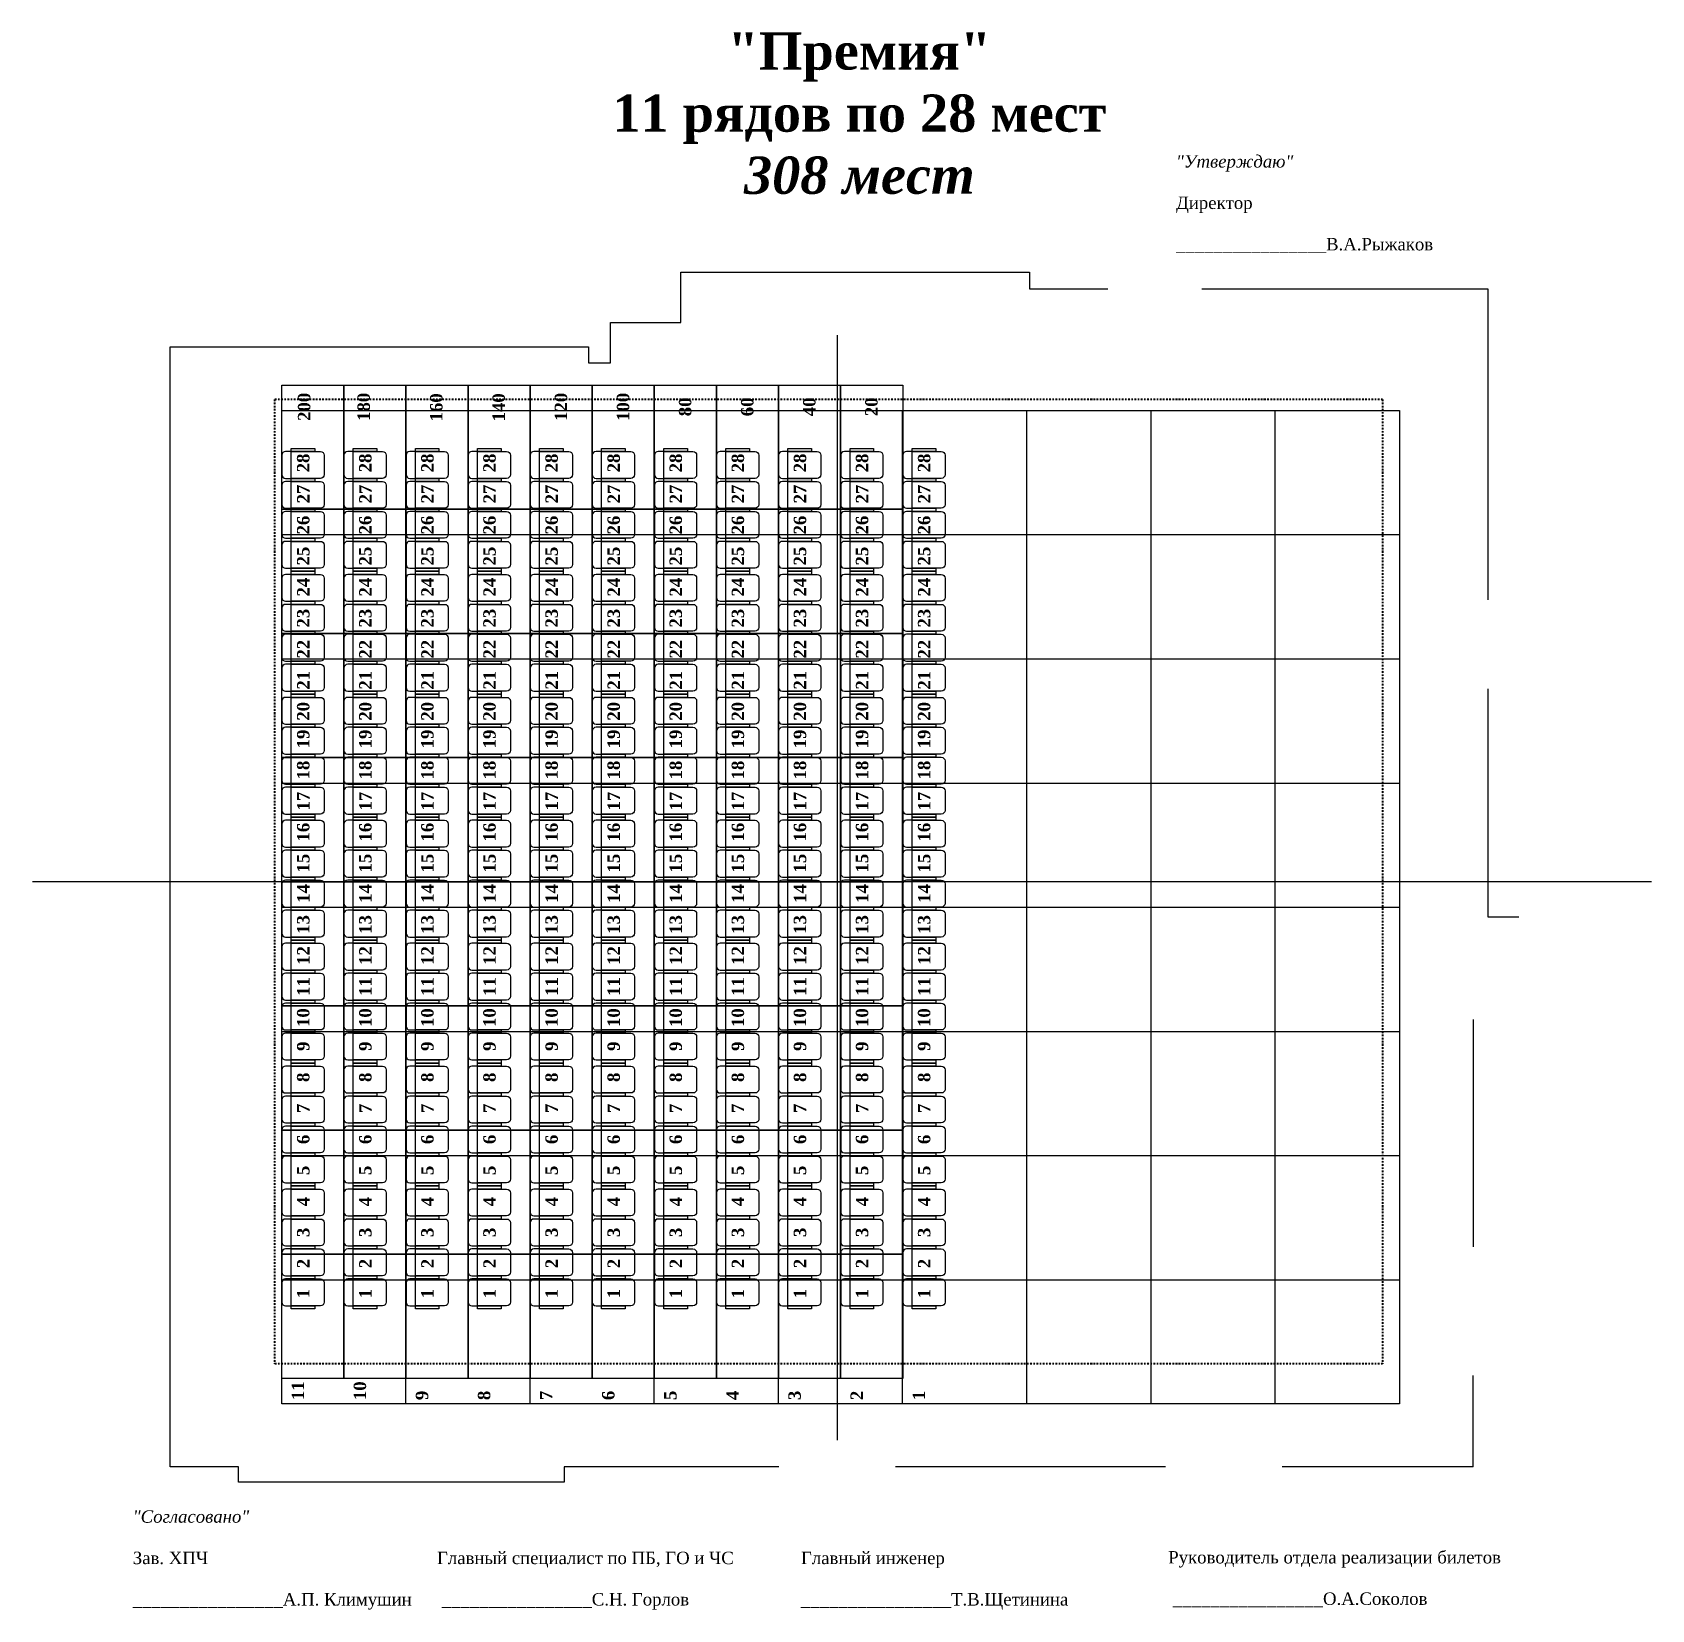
# Model space of a CAD drawing. Header units: millimetres. Extents: x -520232 to 211296, y -156633 to 78411.
# Drawn here: x -7181 to 18896, y -95562 to -70159 of the extents above; entities that cross this region are included whole.
import ezdxf

# ---------------------------------------------------------------- set-up
doc = ezdxf.new("R2010")
doc.units = ezdxf.units.MM
doc.linetypes.add('штрихпунктирнаяX2', pattern=[50.8, 25.4, -12.7, 0, -12.7])
for name, color, linetype in [('Декорации', 10, 'Continuous'), ('Оси', 7, 'Continuous'), ('Партер', 7, 'Continuous'), ('План галлереи', 7, 'Continuous'), ('План планшет1', 7, 'Continuous')]:
    doc.layers.add(name, color=color, linetype=linetype)
doc.layers.add('Сидения и станки', color=7, linetype='Continuous', lineweight=25)
doc.styles.get("Standard").update_dxf_attribs({"font": 'arial.ttf', "height": 300})

msp = doc.modelspace()

# ---------------------------------------------------------------- texts
at = {"layer": 'Партер'}
for s, insert, char_height, width, attachment_point in [('{\\fTimes New Roman|b1|i0|c204|p18;"Премия"\\P11 рядов по 28 мест\\P\\fTimes New Roman|b1|i1|c204|p18;308 мест}', (6137.113, -71463.5), 600, 15854.2162, 5), ('{\\fTimes New Roman|b0|i1|c204|p18;"Утверждаю"\\P\\fTimes New Roman|b0|i0|c204|p18;\\PДиректор\\P\\P________________В.А.Рыжаков}', (11236.733, -72136.46), 200, 7761.45421, 1), ('{\\fTimes New Roman|b0|i1|c204|p18;"Согласовано"\\P\\fTimes New Roman|b0|i0|c204|p18;\\PЗав. ХПЧ \\P\\P________________А.П. Климушин}', (-5564.013, -93962.911), 200, 7761.45421, 1), ('{\\fTimes New Roman|b0|i1|c204|p18;\\P\\fTimes New Roman|b0|i0|c204|p18;\\PГлавный специалист по ПБ, ГО и ЧС\\P\\P ________________С.Н. Горлов}', (-664.584, -93962.911), 200, 7761.45421, 1), ('{\\fTimes New Roman|b0|i1|c204|p18;\\P\\fTimes New Roman|b0|i0|c204|p18;\\PГлавный инженер\\P\\P________________Т.В.Щетинина}', (5196.872, -93962.911), 200, 7761.45421, 1), ('{\\fTimes New Roman|b0|i1|c204|p18;\\P\\fTimes New Roman|b0|i0|c204|p18;\\PРуководитель отдела реализации билетов\\P\\P ________________О.А.Соколов}', (11111.657, -93952.331), 200, 7761.45421, 1)]:
    msp.add_mtext(s, dxfattribs=dict(at, insert=insert, char_height=char_height, width=width, attachment_point=attachment_point))

# ---------------------------------------------------------------- blocks, each defined once
blk = doc.blocks.new('A$C20D4365F')
at = {"layer": 'Сидения и станки'}
for points in [[(-1121.25, 530), (-808.75, 530, -0.41421356), (-748.75, 470), (-748.75, 0), (-1181.25, 0), (-1181.25, 470, -0.41421356)], [(-638.75, 530), (-326.25, 530, -0.41421356), (-266.25, 470), (-266.25, 0), (-698.75, 0), (-698.75, 470, -0.41421356)], [(-156.25, 530), (156.25, 530, -0.41421356), (216.25, 470), (216.25, 0), (-216.25, 0), (-216.25, 470, -0.41421356)], [(326.25, 530), (638.75, 530, -0.41421356), (698.75, 470), (698.75, 0), (266.25, 0), (266.25, 470, -0.41421356)], [(-748.75, 0), (-1181.25, 0), (-1181.25, -90, 0.41421356), (-1121.25, -150), (-808.75, -150, 0.41421356), (-748.75, -90)], [(-266.25, 0), (-698.75, 0), (-698.75, -90, 0.41421356), (-638.75, -150), (-326.25, -150, 0.41421356), (-266.25, -90)], [(216.25, 0), (-216.25, 0), (-216.25, -90, 0.41421356), (-156.25, -150), (156.25, -150, 0.41421356), (216.25, -90)], [(698.75, 0), (266.25, 0), (266.25, -90, 0.41421356), (326.25, -150), (638.75, -150, 0.41421356), (698.75, -90)]]:
    blk.add_lwpolyline(points, format="xyb", close=True, dxfattribs=at)
for points in [[(-1231.25, 380), (-1181.25, 380), (-1181.25, 0), (-1231.25, 0)], [(-748.75, 380), (-698.75, 380), (-698.75, 0), (-748.75, 0)], [(-266.25, 380), (-216.25, 380), (-216.25, 0), (-266.25, 0)], [(216.25, 380), (266.25, 380), (266.25, 0), (216.25, 0)], [(698.75, 380), (748.75, 380), (748.75, 0), (698.75, 0)]]:
    blk.add_lwpolyline(points, close=True, dxfattribs=at)
blk = doc.blocks.new('Партер 11х28')
at = {"layer": 'Партер'}
for points in [[(-17415, -28438), (-18415, -28438), (-18415, -26438), (-17415, -26438), (-17415, -28438)], [(-16415, -28438), (-17415, -28438), (-17415, -26438), (-16415, -26438), (-16415, -28438)], [(-15415, -28438), (-16415, -28438), (-16415, -26438), (-15415, -26438), (-15415, -28438)], [(-14415, -28438), (-15415, -28438), (-15415, -26438), (-14415, -26438), (-14415, -28438)], [(-13415, -28438), (-14415, -28438), (-14415, -26438), (-13415, -26438), (-13415, -28438)], [(-12415, -28438), (-13415, -28438), (-13415, -26438), (-12415, -26438), (-12415, -28438)], [(-11415, -28438), (-12415, -28438), (-12415, -26438), (-11415, -26438), (-11415, -28438)], [(-10415, -28438), (-11415, -28438), (-11415, -26438), (-10415, -26438), (-10415, -28438)], [(-9415, -28438), (-10415, -28438), (-10415, -26438), (-9415, -26438), (-9415, -28438)], [(-8415, -28438), (-9415, -28438), (-9415, -26438), (-8415, -26438), (-8415, -28438)], [(-17415, -30438), (-18415, -30438), (-18415, -28438), (-17415, -28438), (-17415, -30438)], [(-16415, -30438), (-17415, -30438), (-17415, -28438), (-16415, -28438), (-16415, -30438)], [(-15415, -30438), (-16415, -30438), (-16415, -28438), (-15415, -28438), (-15415, -30438)], [(-14415, -30438), (-15415, -30438), (-15415, -28438), (-14415, -28438), (-14415, -30438)], [(-13415, -30438), (-14415, -30438), (-14415, -28438), (-13415, -28438), (-13415, -30438)], [(-12415, -30438), (-13415, -30438), (-13415, -28438), (-12415, -28438), (-12415, -30438)], [(-11415, -30438), (-12415, -30438), (-12415, -28438), (-11415, -28438), (-11415, -30438)], [(-10415, -30438), (-11415, -30438), (-11415, -28438), (-10415, -28438), (-10415, -30438)], [(-9415, -30438), (-10415, -30438), (-10415, -28438), (-9415, -28438), (-9415, -30438)], [(-8415, -30438), (-9415, -30438), (-9415, -28438), (-8415, -28438), (-8415, -30438)], [(-17415, -32438), (-18415, -32438), (-18415, -30438), (-17415, -30438), (-17415, -32438)], [(-16415, -32438), (-17415, -32438), (-17415, -30438), (-16415, -30438), (-16415, -32438)], [(-15415, -32438), (-16415, -32438), (-16415, -30438), (-15415, -30438), (-15415, -32438)], [(-14415, -32438), (-15415, -32438), (-15415, -30438), (-14415, -30438), (-14415, -32438)], [(-13415, -32438), (-14415, -32438), (-14415, -30438), (-13415, -30438), (-13415, -32438)], [(-12415, -32438), (-13415, -32438), (-13415, -30438), (-12415, -30438), (-12415, -32438)], [(-11415, -32438), (-12415, -32438), (-12415, -30438), (-11415, -30438), (-11415, -32438)], [(-10415, -32438), (-11415, -32438), (-11415, -30438), (-10415, -30438), (-10415, -32438)], [(-9415, -32438), (-10415, -32438), (-10415, -30438), (-9415, -30438), (-9415, -32438)], [(-8415, -32438), (-9415, -32438), (-9415, -30438), (-8415, -30438), (-8415, -32438)], [(-17415, -34438), (-18415, -34438), (-18415, -32438), (-17415, -32438), (-17415, -34438)], [(-16415, -34438), (-17415, -34438), (-17415, -32438), (-16415, -32438), (-16415, -34438)], [(-15415, -34438), (-16415, -34438), (-16415, -32438), (-15415, -32438), (-15415, -34438)], [(-14415, -34438), (-15415, -34438), (-15415, -32438), (-14415, -32438), (-14415, -34438)], [(-13415, -34438), (-14415, -34438), (-14415, -32438), (-13415, -32438), (-13415, -34438)], [(-12415, -34438), (-13415, -34438), (-13415, -32438), (-12415, -32438), (-12415, -34438)], [(-11415, -34438), (-12415, -34438), (-12415, -32438), (-11415, -32438), (-11415, -34438)], [(-10415, -34438), (-11415, -34438), (-11415, -32438), (-10415, -32438), (-10415, -34438)], [(-9415, -34438), (-10415, -34438), (-10415, -32438), (-9415, -32438), (-9415, -34438)], [(-8415, -34438), (-9415, -34438), (-9415, -32438), (-8415, -32438), (-8415, -34438)], [(-17415, -36438), (-18415, -36438), (-18415, -34438), (-17415, -34438), (-17415, -36438)], [(-16415, -36438), (-17415, -36438), (-17415, -34438), (-16415, -34438), (-16415, -36438)], [(-15415, -36438), (-16415, -36438), (-16415, -34438), (-15415, -34438), (-15415, -36438)], [(-14415, -36438), (-15415, -36438), (-15415, -34438), (-14415, -34438), (-14415, -36438)], [(-13415, -36438), (-14415, -36438), (-14415, -34438), (-13415, -34438), (-13415, -36438)], [(-12415, -36438), (-13415, -36438), (-13415, -34438), (-12415, -34438), (-12415, -36438)], [(-11415, -36438), (-12415, -36438), (-12415, -34438), (-11415, -34438), (-11415, -36438)], [(-10415, -36438), (-11415, -36438), (-11415, -34438), (-10415, -34438), (-10415, -36438)], [(-9415, -36438), (-10415, -36438), (-10415, -34438), (-9415, -34438), (-9415, -36438)], [(-8415, -36438), (-9415, -36438), (-9415, -34438), (-8415, -34438), (-8415, -36438)], [(-17415, -38438), (-18415, -38438), (-18415, -36438), (-17415, -36438), (-17415, -38438)], [(-16415, -38438), (-17415, -38438), (-17415, -36438), (-16415, -36438), (-16415, -38438)], [(-15415, -38438), (-16415, -38438), (-16415, -36438), (-15415, -36438), (-15415, -38438)], [(-14415, -38438), (-15415, -38438), (-15415, -36438), (-14415, -36438), (-14415, -38438)], [(-13415, -38438), (-14415, -38438), (-14415, -36438), (-13415, -36438), (-13415, -38438)], [(-12415, -38438), (-13415, -38438), (-13415, -36438), (-12415, -36438), (-12415, -38438)], [(-11415, -38438), (-12415, -38438), (-12415, -36438), (-11415, -36438), (-11415, -38438)], [(-10415, -38438), (-11415, -38438), (-11415, -36438), (-10415, -36438), (-10415, -38438)], [(-9415, -38438), (-10415, -38438), (-10415, -36438), (-9415, -36438), (-9415, -38438)], [(-8415, -38438), (-9415, -38438), (-9415, -36438), (-8415, -36438), (-8415, -38438)], [(-17415, -40438), (-18415, -40438), (-18415, -38438), (-17415, -38438), (-17415, -40438)], [(-16415, -40438), (-17415, -40438), (-17415, -38438), (-16415, -38438), (-16415, -40438)], [(-15415, -40438), (-16415, -40438), (-16415, -38438), (-15415, -38438), (-15415, -40438)], [(-14415, -40438), (-15415, -40438), (-15415, -38438), (-14415, -38438), (-14415, -40438)], [(-13415, -40438), (-14415, -40438), (-14415, -38438), (-13415, -38438), (-13415, -40438)], [(-12415, -40438), (-13415, -40438), (-13415, -38438), (-12415, -38438), (-12415, -40438)], [(-11415, -40438), (-12415, -40438), (-12415, -38438), (-11415, -38438), (-11415, -40438)], [(-10415, -40438), (-11415, -40438), (-11415, -38438), (-10415, -38438), (-10415, -40438)], [(-9415, -40438), (-10415, -40438), (-10415, -38438), (-9415, -38438), (-9415, -40438)], [(-8415, -40438), (-9415, -40438), (-9415, -38438), (-8415, -38438), (-8415, -40438)], [(-17415, -42438), (-18415, -42438), (-18415, -40438), (-17415, -40438), (-17415, -42438)], [(-16415, -42438), (-17415, -42438), (-17415, -40438), (-16415, -40438), (-16415, -42438)], [(-15415, -42438), (-16415, -42438), (-16415, -40438), (-15415, -40438), (-15415, -42438)], [(-14415, -42438), (-15415, -42438), (-15415, -40438), (-14415, -40438), (-14415, -42438)], [(-13415, -42438), (-14415, -42438), (-14415, -40438), (-13415, -40438), (-13415, -42438)], [(-12415, -42438), (-13415, -42438), (-13415, -40438), (-12415, -40438), (-12415, -42438)], [(-11415, -42438), (-12415, -42438), (-12415, -40438), (-11415, -40438), (-11415, -42438)], [(-10415, -42438), (-11415, -42438), (-11415, -40438), (-10415, -40438), (-10415, -42438)], [(-9415, -42438), (-10415, -42438), (-10415, -40438), (-9415, -40438), (-9415, -42438)], [(-8415, -42438), (-9415, -42438), (-9415, -40438), (-8415, -40438), (-8415, -42438)]]:
    blk.add_lwpolyline(points, dxfattribs=at)
at = {"layer": 'Сидения и станки', "rotation": 270}
for p in [(-18263, -28690), (-17263, -28690), (-16263, -28690), (-15263, -28690), (-14263, -28690), (-13263, -28690), (-12263, -28690), (-11263, -28690), (-10263, -28690), (-9263, -28690), (-8263, -28690), (-18263, -30670), (-17263, -30670), (-16263, -30670), (-15263, -30670), (-14263, -30670), (-13263, -30670), (-12263, -30670), (-11263, -30670), (-10263, -30670), (-9263, -30670), (-8263, -30670), (-18263, -32650), (-17263, -32650), (-16263, -32650), (-15263, -32650), (-14263, -32650), (-13263, -32650), (-12263, -32650), (-11263, -32650), (-10263, -32650), (-9263, -32650), (-8263, -32650), (-18263, -34630), (-17263, -34630), (-16263, -34630), (-15263, -34630), (-14263, -34630), (-13263, -34630), (-12263, -34630), (-11263, -34630), (-10263, -34630), (-9263, -34630), (-8263, -34630), (-18263, -36610), (-17263, -36610), (-16263, -36610), (-15263, -36610), (-14263, -36610), (-13263, -36610), (-12263, -36610), (-11263, -36610), (-10263, -36610), (-9263, -36610), (-8263, -36610), (-18263, -38590), (-17263, -38590), (-16263, -38590), (-15263, -38590), (-14263, -38590), (-13263, -38590), (-12263, -38590), (-11263, -38590), (-10263, -38590), (-9263, -38590), (-8263, -38590), (-18263, -40570), (-17263, -40570), (-16263, -40570), (-15263, -40570), (-14263, -40570), (-13263, -40570), (-12263, -40570), (-11263, -40570), (-10263, -40570), (-9263, -40570), (-8263, -40570)]:
    blk.add_blockref('A$C20D4365F', p, dxfattribs=at)
at = {"layer": 'Партер', "color": 1, "char_height": 200, "width": 439.44, "rotation": 90}
for s, insert, attachment_point in [('{\\fTimes New Roman|b1|i0|c204|p18; 200}', (-18053, -27017), 4), ('{\\fTimes New Roman|b1|i0|c204|p18; 180}', (-17094, -27017), 4), ('{\\fTimes New Roman|b1|i0|c204|p18;160}', (-15925, -26798), 5), ('{\\fTimes New Roman|b1|i0|c204|p18;140}', (-14920, -26798), 5), ('{\\fTimes New Roman|b1|i0|c204|p18; 120}', (-13917, -27017), 4), ('{\\fTimes New Roman|b1|i0|c204|p18; 100}', (-12917, -27017), 4), ('{\\fTimes New Roman|b1|i0|c204|p18; 80}', (-11917, -27017), 4), ('{\\fTimes New Roman|b1|i0|c204|p18; 60}', (-10917, -27017), 4), ('{\\fTimes New Roman|b1|i0|c204|p18; 40}', (-9917, -27017), 4), ('{\\fTimes New Roman|b1|i0|c204|p18; 20}', (-8917, -27017), 4)]:
    blk.add_mtext(s, dxfattribs=dict(at, insert=insert, attachment_point=attachment_point))
at = {"layer": 'Партер', "color": 3, "char_height": 200, "rotation": 90}
for s, insert, width, attachment_point in [('{\\fTimes New Roman|b1|i0|c204|p18;  28}', (-18068, -27996), 500, 4), ('{\\fTimes New Roman|b1|i0|c204|p18;  28}', (-17068, -27996), 500, 4), ('{\\fTimes New Roman|b1|i0|c204|p18;  28}', (-16068, -27996), 500, 4), ('{\\fTimes New Roman|b1|i0|c204|p18;  28}', (-15068, -27996), 500, 4), ('{\\fTimes New Roman|b1|i0|c204|p18;  28}', (-14068, -27996), 500, 4), ('{\\fTimes New Roman|b1|i0|c204|p18;  28}', (-13068, -27996), 500, 4), ('{\\fTimes New Roman|b1|i0|c204|p18;  28}', (-12068, -27996), 500, 4), ('{\\fTimes New Roman|b1|i0|c204|p18;  28}', (-11068, -27996), 500, 4), ('{\\fTimes New Roman|b1|i0|c204|p18;  28}', (-10068, -27996), 500, 4), ('{\\fTimes New Roman|b1|i0|c204|p18;  28}', (-9068, -27996), 500, 4), ('{\\fTimes New Roman|b1|i0|c204|p18;  28}', (-8068, -27996), 500, 4), ('{\\fTimes New Roman|b1|i0|c204|p18;  27}', (-18068, -28496), 500, 4), ('{\\fTimes New Roman|b1|i0|c204|p18;  27}', (-17068, -28496), 500, 4), ('{\\fTimes New Roman|b1|i0|c204|p18;  27}', (-16068, -28496), 500, 4), ('{\\fTimes New Roman|b1|i0|c204|p18;  27}', (-15068, -28496), 500, 4), ('{\\fTimes New Roman|b1|i0|c204|p18;  27}', (-14068, -28496), 500, 4), ('{\\fTimes New Roman|b1|i0|c204|p18;  27}', (-13068, -28496), 500, 4), ('{\\fTimes New Roman|b1|i0|c204|p18;  27}', (-12068, -28496), 500, 4), ('{\\fTimes New Roman|b1|i0|c204|p18;  27}', (-11068, -28496), 500, 4), ('{\\fTimes New Roman|b1|i0|c204|p18;  27}', (-10068, -28496), 500, 4), ('{\\fTimes New Roman|b1|i0|c204|p18;  27}', (-9068, -28496), 500, 4), ('{\\fTimes New Roman|b1|i0|c204|p18;  27}', (-8068, -28496), 500, 4), ('{\\fTimes New Roman|b1|i0|c204|p18;  26}', (-18068, -28996), 500, 4), ('{\\fTimes New Roman|b1|i0|c204|p18;  26}', (-17068, -28996), 500, 4), ('{\\fTimes New Roman|b1|i0|c204|p18;  26}', (-16068, -28996), 500, 4), ('{\\fTimes New Roman|b1|i0|c204|p18;  26}', (-15068, -28996), 500, 4), ('{\\fTimes New Roman|b1|i0|c204|p18;  26}', (-14068, -28996), 500, 4), ('{\\fTimes New Roman|b1|i0|c204|p18;  26}', (-13068, -28996), 500, 4), ('{\\fTimes New Roman|b1|i0|c204|p18;  26}', (-12068, -28996), 500, 4), ('{\\fTimes New Roman|b1|i0|c204|p18;  26}', (-11068, -28996), 500, 4), ('{\\fTimes New Roman|b1|i0|c204|p18;  26}', (-10068, -28996), 500, 4), ('{\\fTimes New Roman|b1|i0|c204|p18;  26}', (-9068, -28996), 500, 4), ('{\\fTimes New Roman|b1|i0|c204|p18;  26}', (-8068, -28996), 500, 4), ('{\\fTimes New Roman|b1|i0|c204|p18;  25}', (-18068, -29496), 500, 4), ('{\\fTimes New Roman|b1|i0|c204|p18;  25}', (-17068, -29496), 500, 4), ('{\\fTimes New Roman|b1|i0|c204|p18;  25}', (-16068, -29496), 500, 4), ('{\\fTimes New Roman|b1|i0|c204|p18;  25}', (-15068, -29496), 500, 4), ('{\\fTimes New Roman|b1|i0|c204|p18;  25}', (-14068, -29496), 500, 4), ('{\\fTimes New Roman|b1|i0|c204|p18;  25}', (-13068, -29496), 500, 4), ('{\\fTimes New Roman|b1|i0|c204|p18;  25}', (-12068, -29496), 500, 4), ('{\\fTimes New Roman|b1|i0|c204|p18;  25}', (-11068, -29496), 500, 4), ('{\\fTimes New Roman|b1|i0|c204|p18;  25}', (-10068, -29496), 500, 4), ('{\\fTimes New Roman|b1|i0|c204|p18;  25}', (-9068, -29496), 500, 4), ('{\\fTimes New Roman|b1|i0|c204|p18;  25}', (-8068, -29496), 500, 4), ('{\\fTimes New Roman|b1|i0|c204|p18;  24}', (-18068, -29996), 500, 4), ('{\\fTimes New Roman|b1|i0|c204|p18;  24}', (-17068, -29996), 500, 4), ('{\\fTimes New Roman|b1|i0|c204|p18;  24}', (-16068, -29996), 500, 4), ('{\\fTimes New Roman|b1|i0|c204|p18;  24}', (-15068, -29996), 500, 4), ('{\\fTimes New Roman|b1|i0|c204|p18;  24}', (-14068, -29996), 500, 4), ('{\\fTimes New Roman|b1|i0|c204|p18;  24}', (-13068, -29996), 500, 4), ('{\\fTimes New Roman|b1|i0|c204|p18;  24}', (-12068, -29996), 500, 4), ('{\\fTimes New Roman|b1|i0|c204|p18;  24}', (-11068, -29996), 500, 4), ('{\\fTimes New Roman|b1|i0|c204|p18;  24}', (-10068, -29996), 500, 4), ('{\\fTimes New Roman|b1|i0|c204|p18;  24}', (-9068, -29996), 500, 4), ('{\\fTimes New Roman|b1|i0|c204|p18;  24}', (-8068, -29996), 500, 4), ('{\\fTimes New Roman|b1|i0|c204|p18;  23}', (-18068, -30496), 500, 4), ('{\\fTimes New Roman|b1|i0|c204|p18;  23}', (-17068, -30496), 500, 4), ('{\\fTimes New Roman|b1|i0|c204|p18;  23}', (-16068, -30496), 500, 4), ('{\\fTimes New Roman|b1|i0|c204|p18;  23}', (-15068, -30496), 500, 4), ('{\\fTimes New Roman|b1|i0|c204|p18;  23}', (-14068, -30496), 500, 4), ('{\\fTimes New Roman|b1|i0|c204|p18;  23}', (-13068, -30496), 500, 4), ('{\\fTimes New Roman|b1|i0|c204|p18;  23}', (-12068, -30496), 500, 4), ('{\\fTimes New Roman|b1|i0|c204|p18;  23}', (-11068, -30496), 500, 4), ('{\\fTimes New Roman|b1|i0|c204|p18;  23}', (-10068, -30496), 500, 4), ('{\\fTimes New Roman|b1|i0|c204|p18;  23}', (-9068, -30496), 500, 4), ('{\\fTimes New Roman|b1|i0|c204|p18;  23}', (-8068, -30496), 500, 4), ('{\\fTimes New Roman|b1|i0|c204|p18;  22}', (-18068, -30996), 500, 4), ('{\\fTimes New Roman|b1|i0|c204|p18;  22}', (-17068, -30996), 500, 4), ('{\\fTimes New Roman|b1|i0|c204|p18;  22}', (-16068, -30996), 500, 4), ('{\\fTimes New Roman|b1|i0|c204|p18;  22}', (-15068, -30996), 500, 4), ('{\\fTimes New Roman|b1|i0|c204|p18;  22}', (-14068, -30996), 500, 4), ('{\\fTimes New Roman|b1|i0|c204|p18;  22}', (-13068, -30996), 500, 4), ('{\\fTimes New Roman|b1|i0|c204|p18;  22}', (-12068, -30996), 500, 4), ('{\\fTimes New Roman|b1|i0|c204|p18;  22}', (-11068, -30996), 500, 4), ('{\\fTimes New Roman|b1|i0|c204|p18;  22}', (-10068, -30996), 500, 4), ('{\\fTimes New Roman|b1|i0|c204|p18;  22}', (-9068, -30996), 500, 4), ('{\\fTimes New Roman|b1|i0|c204|p18;  22}', (-8068, -30996), 500, 4), ('{\\fTimes New Roman|b1|i0|c204|p18;  21}', (-18068, -31496), 500, 4), ('{\\fTimes New Roman|b1|i0|c204|p18;  21}', (-17068, -31496), 500, 4), ('{\\fTimes New Roman|b1|i0|c204|p18;  21}', (-16068, -31496), 500, 4), ('{\\fTimes New Roman|b1|i0|c204|p18;  21}', (-15068, -31496), 500, 4), ('{\\fTimes New Roman|b1|i0|c204|p18;  21}', (-14068, -31496), 500, 4), ('{\\fTimes New Roman|b1|i0|c204|p18;  21}', (-13068, -31496), 500, 4), ('{\\fTimes New Roman|b1|i0|c204|p18;  21}', (-12068, -31496), 500, 4), ('{\\fTimes New Roman|b1|i0|c204|p18;  21}', (-11068, -31496), 500, 4), ('{\\fTimes New Roman|b1|i0|c204|p18;  21}', (-10068, -31496), 500, 4), ('{\\fTimes New Roman|b1|i0|c204|p18;  21}', (-9068, -31496), 500, 4), ('{\\fTimes New Roman|b1|i0|c204|p18;  21}', (-8068, -31496), 500, 4), ('{\\fTimes New Roman|b1|i0|c204|p18;  20}', (-18068, -31996), 500, 4), ('{\\fTimes New Roman|b1|i0|c204|p18;  20}', (-17068, -31996), 500, 4), ('{\\fTimes New Roman|b1|i0|c204|p18;  20}', (-16068, -31996), 500, 4), ('{\\fTimes New Roman|b1|i0|c204|p18;  20}', (-15068, -31996), 500, 4), ('{\\fTimes New Roman|b1|i0|c204|p18;  20}', (-14068, -31996), 500, 4), ('{\\fTimes New Roman|b1|i0|c204|p18;  20}', (-13068, -31996), 500, 4), ('{\\fTimes New Roman|b1|i0|c204|p18;  20}', (-12068, -31996), 500, 4), ('{\\fTimes New Roman|b1|i0|c204|p18;  20}', (-11068, -31996), 500, 4), ('{\\fTimes New Roman|b1|i0|c204|p18;  20}', (-10068, -31996), 500, 4), ('{\\fTimes New Roman|b1|i0|c204|p18;  20}', (-9068, -31996), 500, 4), ('{\\fTimes New Roman|b1|i0|c204|p18;  20}', (-8068, -31996), 500, 4), ('{\\fTimes New Roman|b1|i0|c204|p18;  19}', (-18068, -32442), 500, 4), ('{\\fTimes New Roman|b1|i0|c204|p18;  19}', (-17068, -32442), 500, 4), ('{\\fTimes New Roman|b1|i0|c204|p18;  19}', (-16068, -32442), 500, 4), ('{\\fTimes New Roman|b1|i0|c204|p18;  19}', (-15068, -32442), 500, 4), ('{\\fTimes New Roman|b1|i0|c204|p18;  19}', (-14068, -32442), 500, 4), ('{\\fTimes New Roman|b1|i0|c204|p18;  19}', (-13068, -32442), 500, 4), ('{\\fTimes New Roman|b1|i0|c204|p18;  19}', (-12068, -32442), 500, 4), ('{\\fTimes New Roman|b1|i0|c204|p18;  19}', (-11068, -32442), 500, 4), ('{\\fTimes New Roman|b1|i0|c204|p18;  19}', (-10068, -32442), 500, 4), ('{\\fTimes New Roman|b1|i0|c204|p18;  19}', (-9068, -32442), 500, 4), ('{\\fTimes New Roman|b1|i0|c204|p18;  19}', (-8068, -32442), 500, 4), ('{\\fTimes New Roman|b1|i0|c204|p18;  18}', (-18068, -32942), 500, 4), ('{\\fTimes New Roman|b1|i0|c204|p18;  18}', (-17068, -32942), 500, 4), ('{\\fTimes New Roman|b1|i0|c204|p18;  18}', (-16068, -32942), 500, 4), ('{\\fTimes New Roman|b1|i0|c204|p18;  18}', (-15068, -32942), 500, 4), ('{\\fTimes New Roman|b1|i0|c204|p18;  18}', (-14068, -32942), 500, 4), ('{\\fTimes New Roman|b1|i0|c204|p18;  18}', (-13068, -32942), 500, 4), ('{\\fTimes New Roman|b1|i0|c204|p18;  18}', (-12068, -32942), 500, 4), ('{\\fTimes New Roman|b1|i0|c204|p18;  18}', (-11068, -32942), 500, 4), ('{\\fTimes New Roman|b1|i0|c204|p18;  18}', (-10068, -32942), 500, 4), ('{\\fTimes New Roman|b1|i0|c204|p18;  18}', (-9068, -32942), 500, 4), ('{\\fTimes New Roman|b1|i0|c204|p18;  18}', (-8068, -32942), 500, 4), ('{\\fTimes New Roman|b1|i0|c204|p18;  17}', (-18068, -33442), 500, 4), ('{\\fTimes New Roman|b1|i0|c204|p18;  17}', (-17068, -33442), 500, 4), ('{\\fTimes New Roman|b1|i0|c204|p18;  17}', (-16068, -33442), 500, 4), ('{\\fTimes New Roman|b1|i0|c204|p18;  17}', (-15068, -33442), 500, 4), ('{\\fTimes New Roman|b1|i0|c204|p18;  17}', (-14068, -33442), 500, 4), ('{\\fTimes New Roman|b1|i0|c204|p18;  17}', (-13068, -33442), 500, 4), ('{\\fTimes New Roman|b1|i0|c204|p18;  17}', (-12068, -33442), 500, 4), ('{\\fTimes New Roman|b1|i0|c204|p18;  17}', (-11068, -33442), 500, 4), ('{\\fTimes New Roman|b1|i0|c204|p18;  17}', (-10068, -33442), 500, 4), ('{\\fTimes New Roman|b1|i0|c204|p18;  17}', (-9068, -33442), 500, 4), ('{\\fTimes New Roman|b1|i0|c204|p18;  17}', (-8068, -33442), 500, 4), ('{\\fTimes New Roman|b1|i0|c204|p18;  16}', (-18068, -33942), 500, 4), ('{\\fTimes New Roman|b1|i0|c204|p18;  16}', (-17068, -33942), 500, 4), ('{\\fTimes New Roman|b1|i0|c204|p18;  16}', (-16068, -33942), 500, 4), ('{\\fTimes New Roman|b1|i0|c204|p18;  16}', (-15068, -33942), 500, 4), ('{\\fTimes New Roman|b1|i0|c204|p18;  16}', (-14068, -33942), 500, 4), ('{\\fTimes New Roman|b1|i0|c204|p18;  16}', (-13068, -33942), 500, 4), ('{\\fTimes New Roman|b1|i0|c204|p18;  16}', (-12068, -33942), 500, 4), ('{\\fTimes New Roman|b1|i0|c204|p18;  16}', (-11068, -33942), 500, 4), ('{\\fTimes New Roman|b1|i0|c204|p18;  16}', (-10068, -33942), 500, 4), ('{\\fTimes New Roman|b1|i0|c204|p18;  16}', (-9068, -33942), 500, 4), ('{\\fTimes New Roman|b1|i0|c204|p18;  16}', (-8068, -33942), 500, 4), ('{\\fTimes New Roman|b1|i0|c204|p18;  15}', (-18068, -34442), 500, 4), ('{\\fTimes New Roman|b1|i0|c204|p18;  15}', (-17068, -34442), 500, 4), ('{\\fTimes New Roman|b1|i0|c204|p18;  15}', (-16068, -34442), 500, 4), ('{\\fTimes New Roman|b1|i0|c204|p18;  15}', (-15068, -34442), 500, 4), ('{\\fTimes New Roman|b1|i0|c204|p18;  15}', (-14068, -34442), 500, 4), ('{\\fTimes New Roman|b1|i0|c204|p18;  15}', (-13068, -34442), 500, 4), ('{\\fTimes New Roman|b1|i0|c204|p18;  15}', (-12068, -34442), 500, 4), ('{\\fTimes New Roman|b1|i0|c204|p18;  15}', (-11068, -34442), 500, 4), ('{\\fTimes New Roman|b1|i0|c204|p18;  15}', (-10068, -34442), 500, 4), ('{\\fTimes New Roman|b1|i0|c204|p18;  15}', (-9068, -34442), 500, 4), ('{\\fTimes New Roman|b1|i0|c204|p18;  15}', (-8068, -34442), 500, 4), ('{\\fTimes New Roman|b1|i0|c204|p18;  14}', (-18068, -34929), 500, 4), ('{\\fTimes New Roman|b1|i0|c204|p18;  14}', (-17068, -34929), 500, 4), ('{\\fTimes New Roman|b1|i0|c204|p18;  14}', (-16068, -34929), 500, 4), ('{\\fTimes New Roman|b1|i0|c204|p18;  14}', (-15068, -34929), 500, 4), ('{\\fTimes New Roman|b1|i0|c204|p18;  14}', (-14068, -34929), 500, 4), ('{\\fTimes New Roman|b1|i0|c204|p18;  14}', (-13068, -34929), 500, 4), ('{\\fTimes New Roman|b1|i0|c204|p18;  14}', (-12068, -34929), 500, 4), ('{\\fTimes New Roman|b1|i0|c204|p18;  14}', (-11068, -34929), 500, 4), ('{\\fTimes New Roman|b1|i0|c204|p18;  14}', (-10068, -34929), 500, 4), ('{\\fTimes New Roman|b1|i0|c204|p18;  14}', (-9068, -34929), 500, 4), ('{\\fTimes New Roman|b1|i0|c204|p18;  14}', (-8068, -34929), 500, 4), ('{\\fTimes New Roman|b1|i0|c204|p18;  13}', (-18068, -35429), 500, 4), ('{\\fTimes New Roman|b1|i0|c204|p18;  13}', (-17068, -35429), 500, 4), ('{\\fTimes New Roman|b1|i0|c204|p18;  13}', (-16068, -35429), 500, 4), ('{\\fTimes New Roman|b1|i0|c204|p18;  13}', (-15068, -35429), 500, 4), ('{\\fTimes New Roman|b1|i0|c204|p18;  13}', (-14068, -35429), 500, 4), ('{\\fTimes New Roman|b1|i0|c204|p18;  13}', (-13068, -35429), 500, 4), ('{\\fTimes New Roman|b1|i0|c204|p18;  13}', (-12068, -35429), 500, 4), ('{\\fTimes New Roman|b1|i0|c204|p18;  13}', (-11068, -35429), 500, 4), ('{\\fTimes New Roman|b1|i0|c204|p18;  13}', (-10068, -35429), 500, 4), ('{\\fTimes New Roman|b1|i0|c204|p18;  13}', (-9068, -35429), 500, 4), ('{\\fTimes New Roman|b1|i0|c204|p18;  13}', (-8068, -35429), 500, 4), ('{\\fTimes New Roman|b1|i0|c204|p18;  12}', (-18068, -35929), 500, 4), ('{\\fTimes New Roman|b1|i0|c204|p18;  12}', (-17068, -35929), 500, 4), ('{\\fTimes New Roman|b1|i0|c204|p18;  12}', (-16068, -35929), 500, 4), ('{\\fTimes New Roman|b1|i0|c204|p18;  12}', (-15068, -35929), 500, 4), ('{\\fTimes New Roman|b1|i0|c204|p18;  12}', (-14068, -35929), 500, 4), ('{\\fTimes New Roman|b1|i0|c204|p18;  12}', (-13068, -35929), 500, 4), ('{\\fTimes New Roman|b1|i0|c204|p18;  12}', (-12068, -35929), 500, 4), ('{\\fTimes New Roman|b1|i0|c204|p18;  12}', (-11068, -35929), 500, 4), ('{\\fTimes New Roman|b1|i0|c204|p18;  12}', (-10068, -35929), 500, 4), ('{\\fTimes New Roman|b1|i0|c204|p18;  12}', (-9068, -35929), 500, 4), ('{\\fTimes New Roman|b1|i0|c204|p18;  12}', (-8068, -35929), 500, 4), ('{\\fTimes New Roman|b1|i0|c204|p18;  11}', (-18068, -36429), 500, 4), ('{\\fTimes New Roman|b1|i0|c204|p18;  11}', (-17068, -36429), 500, 4), ('{\\fTimes New Roman|b1|i0|c204|p18;  11}', (-16068, -36429), 500, 4), ('{\\fTimes New Roman|b1|i0|c204|p18;  11}', (-15068, -36429), 500, 4), ('{\\fTimes New Roman|b1|i0|c204|p18;  11}', (-14068, -36429), 500, 4), ('{\\fTimes New Roman|b1|i0|c204|p18;  11}', (-13068, -36429), 500, 4), ('{\\fTimes New Roman|b1|i0|c204|p18;  11}', (-12068, -36429), 500, 4), ('{\\fTimes New Roman|b1|i0|c204|p18;  11}', (-11068, -36429), 500, 4), ('{\\fTimes New Roman|b1|i0|c204|p18;  11}', (-10068, -36429), 500, 4), ('{\\fTimes New Roman|b1|i0|c204|p18;  11}', (-9068, -36429), 500, 4), ('{\\fTimes New Roman|b1|i0|c204|p18;  11}', (-8068, -36429), 500, 4), ('{\\fTimes New Roman|b1|i0|c204|p18;  10}', (-18068, -36929), 500, 4), ('{\\fTimes New Roman|b1|i0|c204|p18;  10}', (-17068, -36929), 500, 4), ('{\\fTimes New Roman|b1|i0|c204|p18;  10}', (-16068, -36929), 500, 4), ('{\\fTimes New Roman|b1|i0|c204|p18;  10}', (-15068, -36929), 500, 4), ('{\\fTimes New Roman|b1|i0|c204|p18;  10}', (-14068, -36929), 500, 4), ('{\\fTimes New Roman|b1|i0|c204|p18;  10}', (-13068, -36929), 500, 4), ('{\\fTimes New Roman|b1|i0|c204|p18;  10}', (-12068, -36929), 500, 4), ('{\\fTimes New Roman|b1|i0|c204|p18;  10}', (-11068, -36929), 500, 4), ('{\\fTimes New Roman|b1|i0|c204|p18;  10}', (-10068, -36929), 500, 4), ('{\\fTimes New Roman|b1|i0|c204|p18;  10}', (-9068, -36929), 500, 4), ('{\\fTimes New Roman|b1|i0|c204|p18;  10}', (-8068, -36929), 500, 4), ('{\\fTimes New Roman|b1|i0|c204|p18;  9}', (-18068, -37315), 500, 4), ('{\\fTimes New Roman|b1|i0|c204|p18;  9}', (-17068, -37315), 500, 4), ('{\\fTimes New Roman|b1|i0|c204|p18;  9}', (-16068, -37315), 500, 4), ('{\\fTimes New Roman|b1|i0|c204|p18;  9}', (-15068, -37315), 500, 4), ('{\\fTimes New Roman|b1|i0|c204|p18;  9}', (-14068, -37315), 500, 4), ('{\\fTimes New Roman|b1|i0|c204|p18;  9}', (-13068, -37315), 500, 4), ('{\\fTimes New Roman|b1|i0|c204|p18;  9}', (-12068, -37315), 500, 4), ('{\\fTimes New Roman|b1|i0|c204|p18;  9}', (-11068, -37315), 500, 4), ('{\\fTimes New Roman|b1|i0|c204|p18;  9}', (-10068, -37315), 500, 4), ('{\\fTimes New Roman|b1|i0|c204|p18;  9}', (-9068, -37315), 500, 4), ('{\\fTimes New Roman|b1|i0|c204|p18;  9}', (-8068, -37315), 500, 4), ('{\\fTimes New Roman|b1|i0|c204|p18;  8}', (-18068, -37815), 500, 4), ('{\\fTimes New Roman|b1|i0|c204|p18;  8}', (-17068, -37815), 500, 4), ('{\\fTimes New Roman|b1|i0|c204|p18;  8}', (-16068, -37815), 500, 4), ('{\\fTimes New Roman|b1|i0|c204|p18;  8}', (-15068, -37815), 500, 4), ('{\\fTimes New Roman|b1|i0|c204|p18;  8}', (-14068, -37815), 500, 4), ('{\\fTimes New Roman|b1|i0|c204|p18;  8}', (-13068, -37815), 500, 4), ('{\\fTimes New Roman|b1|i0|c204|p18;  8}', (-12068, -37815), 500, 4), ('{\\fTimes New Roman|b1|i0|c204|p18;  8}', (-11068, -37815), 500, 4), ('{\\fTimes New Roman|b1|i0|c204|p18;  8}', (-10068, -37815), 500, 4), ('{\\fTimes New Roman|b1|i0|c204|p18;  8}', (-9068, -37815), 500, 4), ('{\\fTimes New Roman|b1|i0|c204|p18;  8}', (-8068, -37815), 500, 4), ('{\\fTimes New Roman|b1|i0|c204|p18;  7}', (-18068, -38315), 500, 4), ('{\\fTimes New Roman|b1|i0|c204|p18;  7}', (-17068, -38315), 500, 4), ('{\\fTimes New Roman|b1|i0|c204|p18;  7}', (-16068, -38315), 500, 4), ('{\\fTimes New Roman|b1|i0|c204|p18;  7}', (-15068, -38315), 500, 4), ('{\\fTimes New Roman|b1|i0|c204|p18;  7}', (-14068, -38315), 500, 4), ('{\\fTimes New Roman|b1|i0|c204|p18;  7}', (-13068, -38315), 500, 4), ('{\\fTimes New Roman|b1|i0|c204|p18;  7}', (-12068, -38315), 500, 4), ('{\\fTimes New Roman|b1|i0|c204|p18;  7}', (-11068, -38315), 500, 4), ('{\\fTimes New Roman|b1|i0|c204|p18;  7}', (-10068, -38315), 500, 4), ('{\\fTimes New Roman|b1|i0|c204|p18;  7}', (-9068, -38315), 500, 4), ('{\\fTimes New Roman|b1|i0|c204|p18;  7}', (-8068, -38315), 500, 4), ('{\\fTimes New Roman|b1|i0|c204|p18;  6}', (-18068, -38815), 500, 4), ('{\\fTimes New Roman|b1|i0|c204|p18;  6}', (-17068, -38815), 500, 4), ('{\\fTimes New Roman|b1|i0|c204|p18;  6}', (-16068, -38815), 500, 4), ('{\\fTimes New Roman|b1|i0|c204|p18;  6}', (-15068, -38815), 500, 4), ('{\\fTimes New Roman|b1|i0|c204|p18;  6}', (-14068, -38815), 500, 4), ('{\\fTimes New Roman|b1|i0|c204|p18;  6}', (-13068, -38815), 500, 4), ('{\\fTimes New Roman|b1|i0|c204|p18;  6}', (-12068, -38815), 500, 4), ('{\\fTimes New Roman|b1|i0|c204|p18;  6}', (-11068, -38815), 500, 4), ('{\\fTimes New Roman|b1|i0|c204|p18;  6}', (-10068, -38815), 500, 4), ('{\\fTimes New Roman|b1|i0|c204|p18;  6}', (-9068, -38815), 500, 4), ('{\\fTimes New Roman|b1|i0|c204|p18;  6}', (-8068, -38815), 500, 4), ('{\\fTimes New Roman|b1|i0|c204|p18;  5}', (-18068, -39315), 500, 4), ('{\\fTimes New Roman|b1|i0|c204|p18;  5}', (-17068, -39315), 500, 4), ('{\\fTimes New Roman|b1|i0|c204|p18;  5}', (-16068, -39315), 500, 4), ('{\\fTimes New Roman|b1|i0|c204|p18;  5}', (-15068, -39315), 500, 4), ('{\\fTimes New Roman|b1|i0|c204|p18;  5}', (-14068, -39315), 500, 4), ('{\\fTimes New Roman|b1|i0|c204|p18;  5}', (-13068, -39315), 500, 4), ('{\\fTimes New Roman|b1|i0|c204|p18;  5}', (-12068, -39315), 500, 4), ('{\\fTimes New Roman|b1|i0|c204|p18;  5}', (-11068, -39315), 500, 4), ('{\\fTimes New Roman|b1|i0|c204|p18;  5}', (-10068, -39315), 500, 4), ('{\\fTimes New Roman|b1|i0|c204|p18;  5}', (-9068, -39315), 500, 4), ('{\\fTimes New Roman|b1|i0|c204|p18;  5}', (-8068, -39315), 500, 4), ('{\\fTimes New Roman|b1|i0|c204|p18;  4}', (-18068, -39819), 503.54, 4), ('{\\fTimes New Roman|b1|i0|c204|p18;  4}', (-17068, -39819), 503.54, 4), ('{\\fTimes New Roman|b1|i0|c204|p18;  4}', (-16068, -39819), 503.54, 4), ('{\\fTimes New Roman|b1|i0|c204|p18;  4}', (-15068, -39819), 503.54, 4), ('{\\fTimes New Roman|b1|i0|c204|p18;  4}', (-14068, -39819), 503.54, 4), ('{\\fTimes New Roman|b1|i0|c204|p18;  4}', (-13068, -39819), 503.54, 4), ('{\\fTimes New Roman|b1|i0|c204|p18;  4}', (-12068, -39819), 503.54, 4), ('{\\fTimes New Roman|b1|i0|c204|p18;  4}', (-11068, -39819), 503.54, 4), ('{\\fTimes New Roman|b1|i0|c204|p18;  4}', (-10068, -39819), 503.54, 4), ('{\\fTimes New Roman|b1|i0|c204|p18;  4}', (-9068, -39819), 503.54, 4), ('{\\fTimes New Roman|b1|i0|c204|p18;  4}', (-8068, -39819), 503.54, 4), ('{\\fTimes New Roman|b1|i0|c204|p18;  3}', (-18068, -40313), 498, 4), ('{\\fTimes New Roman|b1|i0|c204|p18;  3}', (-17068, -40313), 498, 4), ('{\\fTimes New Roman|b1|i0|c204|p18;  3}', (-16068, -40313), 498, 4), ('{\\fTimes New Roman|b1|i0|c204|p18;  3}', (-15068, -40313), 498, 4), ('{\\fTimes New Roman|b1|i0|c204|p18;  3}', (-14068, -40313), 498, 4), ('{\\fTimes New Roman|b1|i0|c204|p18;  3}', (-13068, -40313), 498, 4), ('{\\fTimes New Roman|b1|i0|c204|p18;  3}', (-12068, -40313), 498, 4), ('{\\fTimes New Roman|b1|i0|c204|p18;  3}', (-11068, -40313), 498, 4), ('{\\fTimes New Roman|b1|i0|c204|p18;  3}', (-10068, -40313), 498, 4), ('{\\fTimes New Roman|b1|i0|c204|p18;  3}', (-9068, -40313), 498, 4), ('{\\fTimes New Roman|b1|i0|c204|p18;  3}', (-8068, -40313), 498, 4), ('{\\fTimes New Roman|b1|i0|c204|p18;  2 }', (-18068, -40815), 500, 4), ('{\\fTimes New Roman|b1|i0|c204|p18;  2 }', (-17068, -40815), 500, 4), ('{\\fTimes New Roman|b1|i0|c204|p18;  2 }', (-16068, -40815), 500, 4), ('{\\fTimes New Roman|b1|i0|c204|p18;  2 }', (-15068, -40815), 500, 4), ('{\\fTimes New Roman|b1|i0|c204|p18;  2 }', (-14068, -40815), 500, 4), ('{\\fTimes New Roman|b1|i0|c204|p18;  2 }', (-13068, -40815), 500, 4), ('{\\fTimes New Roman|b1|i0|c204|p18;  2 }', (-12068, -40815), 500, 4), ('{\\fTimes New Roman|b1|i0|c204|p18;  2 }', (-11068, -40815), 500, 4), ('{\\fTimes New Roman|b1|i0|c204|p18;  2 }', (-10068, -40815), 500, 4), ('{\\fTimes New Roman|b1|i0|c204|p18;  2 }', (-9068, -40815), 500, 4), ('{\\fTimes New Roman|b1|i0|c204|p18;  2 }', (-8068, -40815), 500, 4), ('{\\fTimes New Roman|b1|i0|c204|p18;1}', (-18069, -41072), 500, 5), ('{\\fTimes New Roman|b1|i0|c204|p18;1}', (-17069, -41072), 500, 5), ('{\\fTimes New Roman|b1|i0|c204|p18;1}', (-16069, -41072), 500, 5), ('{\\fTimes New Roman|b1|i0|c204|p18;1}', (-15069, -41072), 500, 5), ('{\\fTimes New Roman|b1|i0|c204|p18;1}', (-14069, -41072), 500, 5), ('{\\fTimes New Roman|b1|i0|c204|p18;1}', (-13069, -41072), 500, 5), ('{\\fTimes New Roman|b1|i0|c204|p18;1}', (-12069, -41072), 500, 5), ('{\\fTimes New Roman|b1|i0|c204|p18;1}', (-11069, -41072), 500, 5), ('{\\fTimes New Roman|b1|i0|c204|p18;1}', (-10069, -41072), 500, 5), ('{\\fTimes New Roman|b1|i0|c204|p18;1}', (-9069, -41072), 500, 5), ('{\\fTimes New Roman|b1|i0|c204|p18;1}', (-8069, -41072), 500, 5)]:
    blk.add_mtext(s, dxfattribs=dict(at, insert=insert, width=width, attachment_point=attachment_point))
at = {"layer": 'Партер', "color": 5, "char_height": 200, "width": 500.97, "attachment_point": 4, "rotation": 90}
for s, insert in [('{\\fTimes New Roman|b1|i0|c204|p18;  11}', (-18155, -42939)), ('{\\fTimes New Roman|b1|i0|c204|p18;  10}', (-17155, -42939)), ('{\\fTimes New Roman|b1|i0|c204|p18;  9}', (-16155, -42939)), ('{\\fTimes New Roman|b1|i0|c204|p18;  8}', (-15155, -42939)), ('{\\fTimes New Roman|b1|i0|c204|p18;  7}', (-14155, -42939)), ('{\\fTimes New Roman|b1|i0|c204|p18;  6}', (-13155, -42939)), ('{\\fTimes New Roman|b1|i0|c204|p18;  5}', (-12155, -42939)), ('{\\fTimes New Roman|b1|i0|c204|p18;  4}', (-11155, -42939)), ('{\\fTimes New Roman|b1|i0|c204|p18;  3}', (-10155, -42939)), ('{\\fTimes New Roman|b1|i0|c204|p18;  2}', (-9155, -42939)), ('{\\fTimes New Roman|b1|i0|c204|p18;  1}', (-8155, -42939))]:
    blk.add_mtext(s, dxfattribs=dict(at, insert=insert))

# ---------------------------------------------------------------- linework, layer by layer
at = {"layer": 'Оси'}
for p, q in [((5781.054, -75037.215), (5781.054, -92834.142)), ((18896.371, -83838.257), (-7181.265, -83838.257))]:
    msp.add_line(p, q, dxfattribs=at)
at = {"layer": 'План галлереи', "linetype": 'штрихпунктирнаяX2', "lineweight": 40}
for p, q in [((-3282.446, -76070.757), (-3282.446, -91605.757)), ((14564.554, -76070.757), (-3282.446, -76070.757)), ((14564.554, -76070.757), (14564.554, -91605.757)), ((14564.554, -91605.757), (-3282.446, -91605.757))]:
    msp.add_line(p, q, dxfattribs=at)
at = {"layer": 'План планшет1', "color": 254}
for p, q in [((3263.554, -74829.757), (3263.554, -74018.757)), ((3263.554, -74018.757), (8879.554, -74018.757)), ((8879.554, -74018.757), (8879.554, -74286.757)), ((8879.554, -74286.757), (10139.554, -74286.757)), ((11651.554, -74286.757), (16259.554, -74286.757)), ((16259.554, -74286.757), (16259.554, -79297.757)), ((2131.554, -75483.757), (2131.554, -74829.757)), ((2131.554, -74829.757), (3263.554, -74829.757)), ((-4960.446, -93261.757), (-4960.446, -75223.757)), ((-4960.446, -75223.757), (1772.554, -75223.757)), ((1772.554, -75223.757), (1772.554, -75483.757)), ((1772.554, -75483.757), (1772.554, -75483.757)), ((1772.554, -75483.757), (2131.554, -75483.757)), ((-3165.446, -92248.757), (-3165.446, -76248.757)), ((-3165.446, -76248.757), (14834.554, -76248.757)), ((-1165.446, -92248.757), (-1165.446, -76248.757)), ((834.554, -92248.757), (834.554, -76248.757)), ((2834.554, -92248.757), (2834.554, -76248.757)), ((4834.554, -92248.757), (4834.554, -76248.757)), ((6834.554, -92248.757), (6834.554, -76248.757)), ((8834.554, -92248.757), (8834.554, -76248.757)), ((10834.554, -92248.757), (10834.554, -76248.757)), ((12834.554, -92248.757), (12834.554, -76248.757)), ((14834.554, -76248.757), (14834.554, -92248.757)), ((-3165.446, -78248.757), (14834.554, -78248.757)), ((-3165.446, -80248.757), (14834.554, -80248.757)), ((16259.554, -80732.757), (16259.554, -84402.757)), ((-3165.446, -82248.757), (14834.554, -82248.757)), ((-3165.446, -84248.757), (14834.554, -84248.757)), ((16259.554, -84402.757), (16759.554, -84402.757)), ((-3165.446, -86248.757), (14834.554, -86248.757)), ((16021.554, -86056.757), (16021.554, -89721.757)), ((-3165.446, -88248.757), (14834.554, -88248.757)), ((-3165.446, -90248.757), (14834.554, -90248.757)), ((16021.554, -93261.757), (16021.554, -91790.757)), ((14834.554, -92248.757), (-3165.446, -92248.757)), ((-3859.446, -93261.757), (-4960.446, -93261.757)), ((-3859.446, -93508.757), (-3859.446, -93261.757)), ((4841.554, -93261.757), (1383.554, -93261.757)), ((1383.554, -93261.757), (1383.554, -93508.757)), ((11068.554, -93261.757), (6720.554, -93261.757)), ((16021.554, -93261.757), (12945.554, -93261.757)), ((1383.554, -93508.757), (-3859.446, -93508.757))]:
    msp.add_line(p, q, dxfattribs=at)

# ---------------------------------------------------------------- block references
at = {"layer": 'Декорации', "lineweight": 13}
msp.add_blockref('Партер 11х28', (15249.677, -49400.288), dxfattribs=at)

msp.set_redraw_order([(e.dxf.handle, doc.entitydb.next_handle()) for e in msp.query("TEXT MTEXT ATTDEF DIMENSION ARC_DIMENSION")])  # texts and dimensions are drawn at this point

doc.saveas('drawing.dxf')
